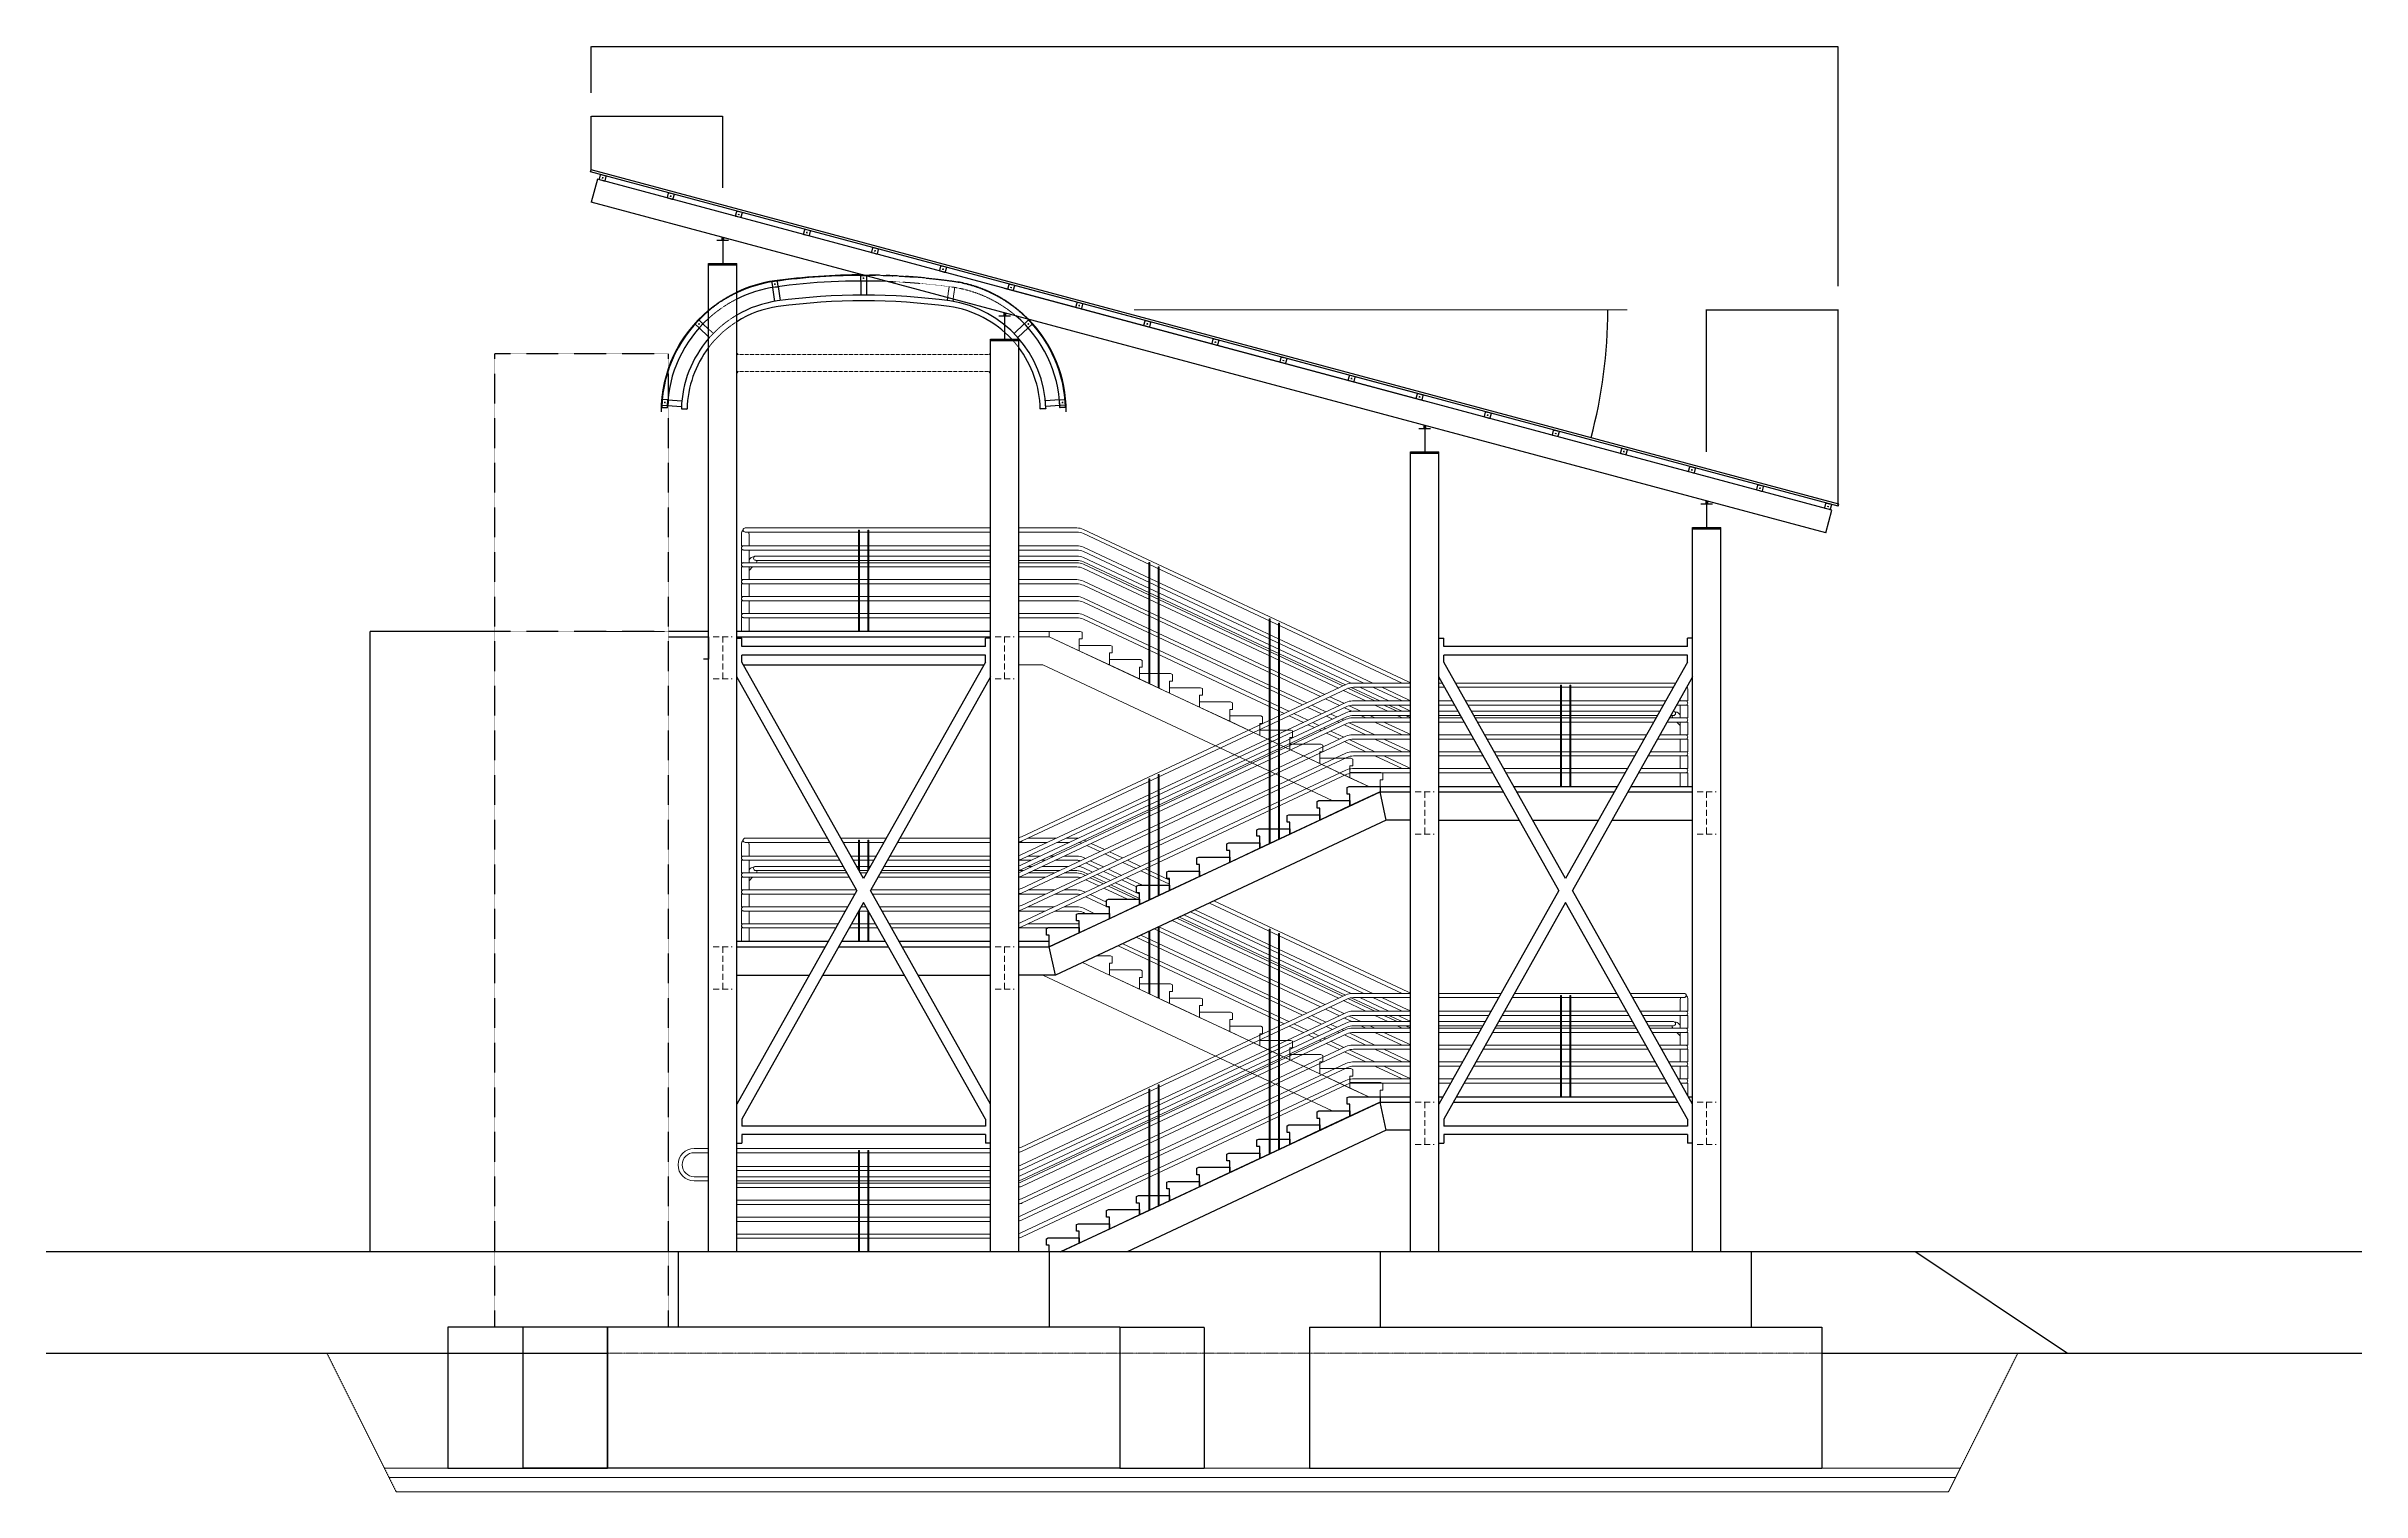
# Model space of a CAD drawing. Header units: millimetres. Extents: x -54986 to 52073, y -1196 to 63678.
# Drawn here: x 27435 to 52073, y 48306 to 63678 of the extents above; entities that cross this region are included whole.
import ezdxf

# ---------------------------------------------------------------- set-up
doc = ezdxf.new("R2010")
doc.units = ezdxf.units.MM
doc.linetypes.add('HIDDEN2', pattern=[4.7625, 3.175, -1.5875])
doc.layers.add('0_ANNOT_Dimensions', color=7, linetype='Continuous')
doc.styles.get("Standard").update_dxf_attribs({"font": 'arial.ttf'})
doc.dimstyles.new('ISO-25', dxfattribs={"dimtxt": 2.5, "dimasz": 2.5, "dimexe": 1.25, "dimexo": 0.625, "dimtad": 1, "dimtxsty": 'Standard', "dimcen": 2.5, "dimadec": 0, "dimazin": 0, "dimtfac": 1, "dimtmove": 0, "dimatfit": 3, "dimfxl": 1, "dimarcsym": 0})

# ---------------------------------------------------------------- blocks, each defined once
blk = doc.blocks.new('A$Cbbb50859')
at = {"linetype": 'HIDDEN2', "lineweight": 13, "ltscale": 0.1}
for p, q in [((-0.5, 0), (0.5, 0)), ((0, 0), (0, -2.25)), ((-0.5, -2.25), (0.5, -2.25))]:
    blk.add_line(p, q, dxfattribs=at)
blk = doc.blocks.new('A$C7F430C50')
for p, q in [((-0.07, 0), (0.07, 0)), ((0, 0.07), (0, -0.07))]:
    blk.add_line(p, q)
at = {"lineweight": 30}
blk.add_lwpolyline([(-0.24, -0.3), (0.24, -0.3, 0.414214), (0.3, -0.24), (0.3, 0.24, 0.414214), (0.24, 0.3), (-0.24, 0.3, 0.414214), (-0.3, 0.24), (-0.3, -0.24, 0.414214)], format="xyb", close=True, dxfattribs=at)
blk = doc.blocks.new('A$Cd778f1e8')
at = {"lineweight": 30, "ltscale": 1.25}
for p, q in [((-0.3125, 1.25), (0.3125, 1.25)), ((0, 1.25), (0, 0)), ((-0.3125, 0), (0.3125, 0))]:
    blk.add_line(p, q, dxfattribs=at)
blk = doc.blocks.new('*D158')
at = {"layer": '0_ANNOT_Dimensions', "color": 0, "lineweight": -2, "transparency": 16777216}
for p, q in [((32206, 57456), (30881, 57456)), ((30882, 50859), (30882, 57454)), ((30883, 50856), (30883, 50856))]:
    blk.add_line(p, q, dxfattribs=at)
at = {"layer": '0_ANNOT_Dimensions', "color": 0, "transparency": 16777216}
for points in [[(30882, 57454), (30882, 57454), (30882, 57456)], [(30882, 50859), (30882, 50859), (30882, 50856)]]:
    blk.add_solid(points, dxfattribs=at)
at = {"layer": 'Defpoints', "color": 0, "transparency": 16777216}
for p in [(30882, 57456), (32207, 57456), (30882, 50856)]:
    blk.add_point(p, dxfattribs=at)
at = {"layer": '0_ANNOT_Dimensions', "color": 0, "transparency": 16777216, "insert": (30880, 54156), "char_height": 2.5, "attachment_point": 5, "rotation": 90}
blk.add_mtext('6600', dxfattribs=at)
blk = doc.blocks.new('_Open')
at = {"color": 0, "linetype": 'ByBlock', "lineweight": -2}
for p, q in [((-1, 0.2), (0, 0)), ((-1, -0.2), (0, 0)), ((0, 0), (-1, 0))]:
    blk.add_line(p, q, dxfattribs=at)
blk = doc.blocks.new('*D174')
at = {"layer": '0_ANNOT_Dimensions', "color": 0, "lineweight": -2, "transparency": 16777216}
blk.add_arc((38787, 60877), 5264, 345.0272, 359.9728, dxfattribs=at)
at = {"layer": 'Defpoints', "color": 0, "transparency": 16777216}
for p in [(33232, 62366), (39012, 60877), (44255, 60877), (43971, 59963), (46507, 58808)]:
    blk.add_point(p, dxfattribs=at)
at = {"layer": '0_ANNOT_Dimensions', "color": 0, "lineweight": -2, "transparency": 16777216, "xscale": 2.5, "yscale": 2.5, "zscale": 2.5}
for p, rotation in [((44051, 60877), 89.98639401577846), ((43871, 59515), 255.0136059842135)]:
    blk.add_blockref('_Open', p, dxfattribs=dict(at, rotation=rotation))
at = {"layer": '0_ANNOT_Dimensions', "color": 0, "transparency": 16777216, "insert": (44004, 60190), "char_height": 2.5, "attachment_point": 5, "rotation": 82.5}
blk.add_mtext('15%%D', dxfattribs=at)
blk = doc.blocks.new('*D175')
at = {"layer": '0_ANNOT_Dimensions', "color": 0, "lineweight": -2, "transparency": 16777216}
for p, q in [((45102, 59367), (45102, 60878)), ((45105, 60877), (46500, 60877)), ((46502, 58789), (46502, 60878))]:
    blk.add_line(p, q, dxfattribs=at)
at = {"layer": '0_ANNOT_Dimensions', "color": 0, "transparency": 16777216}
for points in [[(45105, 60878), (45105, 60877), (45102, 60877)], [(46500, 60878), (46500, 60877), (46502, 60877)]]:
    blk.add_solid(points, dxfattribs=at)
at = {"layer": 'Defpoints', "color": 0, "transparency": 16777216}
for p in [(46502, 60877), (45102, 59367), (46502, 58788)]:
    blk.add_point(p, dxfattribs=at)
at = {"layer": '0_ANNOT_Dimensions', "color": 0, "transparency": 16777216, "insert": (45802, 60879), "char_height": 2.5, "attachment_point": 5}
blk.add_mtext('1530', dxfattribs=at)
blk = doc.blocks.new('*D176')
at = {"layer": '0_ANNOT_Dimensions', "color": 0, "lineweight": -2, "transparency": 16777216}
for p, q in [((33232, 62366), (33232, 62934)), ((34630, 62933), (33235, 62933)), ((34632, 62173), (34632, 62934))]:
    blk.add_line(p, q, dxfattribs=at)
at = {"layer": '0_ANNOT_Dimensions', "color": 0, "transparency": 16777216}
for points in [[(33235, 62933), (33235, 62932), (33232, 62933)], [(34630, 62933), (34630, 62932), (34632, 62933)]]:
    blk.add_solid(points, dxfattribs=at)
at = {"layer": 'Defpoints', "color": 0, "transparency": 16777216}
for p in [(33232, 62933), (33232, 62366), (34632, 62172)]:
    blk.add_point(p, dxfattribs=at)
at = {"layer": '0_ANNOT_Dimensions', "color": 0, "transparency": 16777216, "insert": (33932, 62935), "char_height": 2.5, "attachment_point": 5}
blk.add_mtext('1430', dxfattribs=at)
blk = doc.blocks.new('*D159')
at = {"layer": '0_ANNOT_Dimensions', "color": 0, "lineweight": -2, "transparency": 16777216}
for p, q in [((33232, 63184), (33232, 63676)), ((33235, 63675), (46500, 63675)), ((46502, 61128), (46502, 63676))]:
    blk.add_line(p, q, dxfattribs=at)
at = {"layer": '0_ANNOT_Dimensions', "color": 0, "transparency": 16777216}
for points in [[(33235, 63675), (33235, 63674), (33232, 63675)], [(46500, 63675), (46500, 63674), (46502, 63675)]]:
    blk.add_solid(points, dxfattribs=at)
at = {"layer": 'Defpoints', "color": 0, "transparency": 16777216}
for p in [(46502, 63675), (33232, 63183), (46502, 61127)]:
    blk.add_point(p, dxfattribs=at)
at = {"layer": '0_ANNOT_Dimensions', "color": 0, "transparency": 16777216, "insert": (39867, 63677), "char_height": 2.5, "attachment_point": 5}
blk.add_mtext('13430', dxfattribs=at)
blk = doc.blocks.new('A$C3f80b267')
at = {"lineweight": 13}
for p, q in [((0, 4.55), (0, 5.18)), ((0.4, 4.55), (0.4, 5.18)), ((0, 4.55), (0.11, 4.55)), ((0, 4.55), (0.11, 4.55)), ((0, 4.33), (0.11, 4.33)), ((0, 3.65), (0, 4.33)), ((0, 4.33), (0.11, 4.33)), ((0.4, 3.65), (0.4, 4.33)), ((0.4, 3.81), (0.47, 3.88)), ((0, 3.65), (0.11, 3.65)), ((0, 2.75), (0, 3.43)), ((0, 3.43), (0.11, 3.43)), ((0, 2.75), (0.11, 2.75)), ((0, 1.85), (0, 2.53)), ((0, 2.53), (0.11, 2.53)), ((0.4, 2.75), (0.4, 3.43)), ((0.4, 3.24), (0.58, 3.43)), ((0.4, 1.85), (0.4, 2.53)), ((0, 1.85), (0.11, 1.85)), ((0, 0.95), (0, 1.63)), ((0, 1.63), (0.11, 1.63)), ((0.4, 0.95), (0.4, 1.63)), ((0, 0.95), (0.11, 0.95)), ((0, 0.95), (0.11, 0.95)), ((0, 0.73), (0.11, 0.73)), ((0, 0), (0, 0.73)), ((0, 0.73), (0.11, 0.73)), ((0.4, 0), (0.4, 0.73))]:
    blk.add_line(p, q, dxfattribs=at)
for centre, radius, start, end in [((0.3, 5.18), 0.299, 135, 180), ((0.2, 5.39), 0.113, 90, 270), ((0.1, 5.18), 0.299, 0, 19.3009), ((0.11, 4.44), 0.113, 90, 270), ((0.68, 3.67), 0.299, 90, 135), ((0.76, 3.89), 0.113, 90, 270), ((0.54, 3.81), 0.299, 328.0813, 353.6676), ((0.11, 3.54), 0.113, 90, 270), ((0.11, 2.64), 0.113, 90, 270), ((0.11, 1.74), 0.113, 90, 270), ((0.11, 0.84), 0.113, 90, 270)]:
    blk.add_arc(centre, radius, start, end, dxfattribs=at)

msp = doc.modelspace()

# ---------------------------------------------------------------- hatches: boundary and pattern name
h = msp.add_hatch(color=256)
h.dxf.hatch_style = 1
h.paths.add_polyline_path([(34632.008, 61647.724), (34642.008, 61645.045), (34642.008, 61616.933), (34632.008, 61616.933)])
h.paths.add_polyline_path([(34622.008, 61650.404), (34632.008, 61647.724), (34632.008, 61616.933), (34622.008, 61616.933)])
h = msp.add_hatch(color=256)
h.dxf.hatch_style = 1
h.paths.add_polyline_path([(37632.008, 60843.877), (37642.008, 60841.197), (37642.008, 60813.085), (37632.008, 60813.085)])
h.paths.add_polyline_path([(37622.008, 60846.556), (37632.008, 60843.877), (37632.008, 60813.085), (37622.008, 60813.085)])
h = msp.add_hatch(color=256)
h.dxf.hatch_style = 1
h.paths.add_polyline_path([(34782.008, 60415.547), (34798.008, 60399.547), (34782.008, 60399.547)])
h = msp.add_hatch(color=256)
h.dxf.hatch_style = 1
h.paths.add_polyline_path([(37482.008, 60415.547), (37466.008, 60399.547), (37482.008, 60399.547)])
h = msp.add_hatch(color=256)
h.dxf.hatch_style = 1
h.paths.add_polyline_path([(34782.008, 60203.547), (34798.008, 60219.547), (34782.008, 60219.547)])
h = msp.add_hatch(color=256)
h.dxf.hatch_style = 1
h.paths.add_polyline_path([(37482.008, 60203.547), (37466.008, 60219.547), (37482.008, 60219.547)])
h = msp.add_hatch(color=256)
h.dxf.hatch_style = 1
h.paths.add_polyline_path([(42102.008, 59646.144), (42112.008, 59643.464), (42112.008, 59615.352), (42102.008, 59615.352)])
h.paths.add_polyline_path([(42092.008, 59648.823), (42102.008, 59646.144), (42102.008, 59615.352), (42092.008, 59615.352)])
h = msp.add_hatch(color=256)
h.dxf.hatch_style = 1
h.paths.add_polyline_path([(45102.008, 58842.296), (45112.008, 58839.617), (45112.008, 58811.504), (45102.008, 58811.504)])
h.paths.add_polyline_path([(45092.008, 58844.976), (45102.008, 58842.296), (45102.008, 58811.504), (45092.008, 58811.504)])

# ---------------------------------------------------------------- linework, layer by layer
at = {"lineweight": 30}
for p, q in [((33226.573, 62345.245), (33232.008, 62365.529)), ((46502.008, 58788.103), (33226.573, 62345.245)), ((46507.443, 58808.387), (33232.008, 62365.529)), ((33298.712, 62263.799), (33234.008, 62022.317)), ((46435.304, 58743.86), (33298.712, 62263.799)), ((46370.599, 58502.378), (33234.008, 62022.317)), ((34482.008, 50856.373), (34482.008, 61366.933)), ((34482.008, 61366.933), (34782.008, 61366.933)), ((34482.008, 61352.933), (34782.008, 61352.933)), ((34782.008, 50856.373), (34782.008, 61366.933)), ((35162.393, 61114.035), (35183.665, 60965.503)), ((35221.779, 61122.603), (35243.045, 60974.107)), ((36102.008, 61182.227), (36102.008, 61032.225)), ((36162.008, 61182.227), (36162.008, 61032.225)), ((37025.591, 61006.366), (37020.971, 60974.107)), ((37083.963, 60990.725), (37080.351, 60965.503)), ((34381.329, 60683.356), (34482.008, 60589.566)), ((34422.226, 60727.258), (34482.008, 60671.567)), ((37841.79, 60727.258), (37732, 60624.981)), ((37882.688, 60683.356), (37772.898, 60581.079)), ((37482.008, 50856.373), (37482.008, 60563.085)), ((37482.008, 60563.085), (37782.008, 60563.085)), ((37482.008, 60549.085), (37782.008, 60549.085)), ((37782.008, 50856.373), (37782.008, 60563.085)), ((34047.9, 59917.674), (34197.565, 59906.967)), ((38216.116, 59917.674), (38066.451, 59906.967)), ((33982.9, 59842.12), (33982.615, 59838.13)), ((33982.615, 59838.13), (34042.501, 59833.845)), ((33982.9, 59842.12), (34042.787, 59837.835)), ((34042.787, 59837.835), (34042.501, 59833.845)), ((34043.618, 59857.827), (34193.283, 59847.12)), ((34192.527, 59827.123), (34192.242, 59823.133)), ((34192.242, 59823.133), (34252.146, 59818.847)), ((34192.527, 59827.123), (34252.431, 59822.837)), ((34252.431, 59822.837), (34252.146, 59818.847)), ((38071.489, 59827.123), (38011.585, 59822.837)), ((38011.585, 59822.837), (38011.87, 59818.847)), ((38071.774, 59823.133), (38011.87, 59818.847)), ((38220.398, 59857.827), (38070.733, 59847.12)), ((38071.489, 59827.123), (38071.774, 59823.133)), ((38281.116, 59842.12), (38221.229, 59837.835)), ((38221.229, 59837.835), (38221.515, 59833.845)), ((38281.402, 59838.13), (38221.515, 59833.845)), ((38281.116, 59842.12), (38281.402, 59838.13)), ((41952.008, 50856.373), (41952.008, 59365.352)), ((41952.008, 59365.352), (42252.008, 59365.352)), ((41952.008, 59351.352), (42252.008, 59351.352)), ((42252.008, 50856.373), (42252.008, 59365.352)), ((46370.599, 58502.378), (46435.304, 58743.86)), ((46502.008, 58788.103), (46507.443, 58808.387)), ((44952.008, 50856.373), (44952.008, 58561.504)), ((44952.008, 58561.504), (45252.008, 58561.504)), ((44952.008, 58547.504), (45252.008, 58547.504)), ((45252.008, 50856.373), (45252.008, 58561.504)), ((34482.008, 57456.373), (34057.008, 57456.373)), ((37482.008, 57456.373), (34782.008, 57456.373)), ((34057.008, 57399.547), (34482.008, 57399.547)), ((34782.008, 57399.547), (37482.008, 57399.547)), ((34782.008, 57385.547), (34837.008, 57385.547)), ((34837.008, 57294.547), (34837.008, 57385.547)), ((37427.008, 57294.547), (34837.008, 57294.547)), ((37427.008, 57204.547), (34837.008, 57204.547)), ((34837.008, 57129.252), (34837.008, 57204.547)), ((37482.008, 57385.547), (37427.008, 57385.547)), ((37427.008, 57294.547), (37427.008, 57385.547)), ((37427.008, 57129.252), (37427.008, 57204.547)), ((42252.008, 57385.547), (42307.008, 57385.547)), ((42307.008, 57294.547), (42307.008, 57385.547)), ((44897.008, 57294.547), (42307.008, 57294.547)), ((44897.008, 57204.547), (42307.008, 57204.547)), ((42307.008, 57129.252), (42307.008, 57204.547)), ((44952.008, 57385.547), (44897.008, 57385.547)), ((44897.008, 57294.547), (44897.008, 57385.547)), ((44897.008, 57129.252), (44897.008, 57204.547)), ((36060.299, 54699.547), (34782.008, 56972.064)), ((36132.008, 54827.03), (34837.008, 57129.252)), ((34853.717, 57099.547), (37410.299, 57099.547)), ((37427.008, 57129.252), (36132.008, 54827.03)), ((37482.008, 56972.064), (36203.717, 54699.547)), ((43530.299, 54699.547), (42252.008, 56972.064)), ((43602.008, 54827.03), (42307.008, 57129.252)), ((44897.008, 57129.252), (43602.008, 54827.03)), ((44952.008, 56972.064), (43673.717, 54699.547)), ((41627.008, 55806.373), (41952.008, 55806.364)), ((41693.832, 55449.547), (41627.008, 55749.547)), ((42252.008, 55806.357), (42907.727, 55806.341)), ((42252.008, 55749.547), (42939.674, 55749.547)), ((43051.148, 55806.337), (44152.853, 55806.31)), ((43083.092, 55749.547), (44120.924, 55749.547)), ((44264.342, 55749.547), (44952.008, 55749.547)), ((44296.269, 55806.306), (44952.008, 55806.29)), ((42252.008, 55449.547), (43108.424, 55449.547)), ((43251.842, 55449.547), (43952.174, 55449.547)), ((44095.592, 55449.547), (44952.008, 55449.547)), ((36060.299, 54699.547), (34782.008, 52427.03)), ((37482.008, 52427.03), (36203.717, 54699.547)), ((43530.299, 54699.547), (42252.008, 52427.03)), ((44952.008, 52427.03), (43673.717, 54699.547)), ((36132.008, 54572.064), (34837.008, 52269.842)), ((37427.008, 52269.842), (36132.008, 54572.064)), ((43602.008, 54572.064), (42307.008, 52269.842)), ((44897.008, 52269.842), (43602.008, 54572.064)), ((35754.763, 54156.373), (34782.008, 54156.373)), ((34782.008, 54099.547), (35722.799, 54099.547)), ((35866.217, 54099.547), (36397.799, 54099.547)), ((36365.835, 54156.373), (35898.182, 54156.373)), ((37482.008, 54156.373), (36509.253, 54156.373)), ((36541.217, 54099.547), (37482.008, 54099.547)), ((38107.008, 54156.373), (37782.008, 54156.373)), ((38173.832, 53799.547), (38107.008, 54099.547)), ((34782.008, 53799.547), (35554.049, 53799.547)), ((35697.467, 53799.547), (36566.549, 53799.547)), ((36709.967, 53799.547), (37482.008, 53799.547)), ((41627.008, 52506.373), (41952.008, 52506.373)), ((42252.008, 52506.373), (42296.638, 52506.373)), ((42440.057, 52506.373), (44763.96, 52506.373)), ((44907.378, 52506.373), (44952.008, 52506.373)), ((34837.008, 52269.842), (34837.008, 52194.547)), ((37427.008, 52269.842), (37427.008, 52194.547)), ((41693.832, 52149.547), (41627.008, 52449.547)), ((42252.008, 52449.547), (42264.674, 52449.547)), ((42307.008, 52269.842), (42307.008, 52194.547)), ((42408.092, 52449.547), (44795.924, 52449.547)), ((44897.008, 52269.842), (44897.008, 52194.547)), ((44939.342, 52449.547), (44952.008, 52449.547)), ((34782.008, 52013.547), (34837.008, 52013.547)), ((37427.008, 52194.547), (34837.008, 52194.547)), ((37427.008, 52104.547), (34837.008, 52104.547)), ((34837.008, 52104.547), (34837.008, 52013.547)), ((37427.008, 52104.547), (37427.008, 52013.547)), ((37482.008, 52013.547), (37427.008, 52013.547)), ((42252.008, 52013.547), (42307.008, 52013.547)), ((44897.008, 52194.547), (42307.008, 52194.547)), ((44897.008, 52104.547), (42307.008, 52104.547)), ((42307.008, 52104.547), (42307.008, 52013.547)), ((44897.008, 52104.547), (44897.008, 52013.547)), ((44952.008, 52013.547), (44897.008, 52013.547)), ((52072.863, 50856.373), (27434.509, 50856.373)), ((38107.008, 50856.373), (34157.008, 50856.373)), ((34157.008, 50856.373), (34157.008, 50056.373)), ((38107.008, 50856.373), (38107.008, 50056.373)), ((45577.008, 50856.373), (41627.008, 50856.373)), ((45577.008, 50856.373), (41627.008, 50856.373)), ((41627.008, 50856.373), (41627.008, 50056.373)), ((45577.008, 50856.373), (45577.008, 50056.373)), ((47327.016, 50856.373), (48941.696, 49779.919)), ((33407, 50056.373), (33407, 48556.373)), ((38857.016, 50056.373), (33407, 50056.373)), ((38857.016, 50056.373), (38857.016, 48556.373)), ((40877, 50056.373), (46327.016, 50056.373)), ((40877, 50056.373), (40877, 48556.373)), ((46327.016, 50056.373), (46327.016, 48556.373)), ((27434.509, 49779.919), (33407, 49779.919)), ((46327.016, 49779.919), (52072.863, 49779.919)), ((38857.016, 48556.373), (33407, 48556.373)), ((40877, 48556.373), (46327.016, 48556.373))]:
    msp.add_line(p, q, dxfattribs=at)
for p, q in [((34622.008, 61650.404), (34622.008, 61616.933)), ((34642.008, 61645.045), (34642.008, 61616.933)), ((42117.537, 59962.918), (37647.537, 61160.651)), ((42102.008, 59904.963), (37632.008, 61102.696)), ((37622.008, 60846.556), (37622.008, 60813.085)), ((37642.008, 60841.197), (37642.008, 60813.085)), ((34782.008, 60415.547), (34798.008, 60399.547)), ((37482.008, 60415.547), (37466.008, 60399.547)), ((34782.008, 60203.547), (34798.008, 60219.547)), ((37482.008, 60203.547), (37466.008, 60219.547)), ((42092.008, 59648.823), (42092.008, 59615.352)), ((42112.008, 59643.464), (42112.008, 59615.352)), ((45092.008, 58844.976), (45092.008, 58811.504)), ((45112.008, 58839.617), (45112.008, 58811.504)), ((44952.008, 55806.29), (44952.008, 58106.29))]:
    msp.add_line(p, q)
at = {"linetype": 'HIDDEN2', "lineweight": 13, "ltscale": 0.1}
for p, q in [((37025.591, 61006.366), (37042.238, 61122.603)), ((37083.963, 60990.725), (37101.623, 61114.035)), ((34482.008, 60589.566), (34491.118, 60581.079))]:
    msp.add_line(p, q, dxfattribs=at)
at = {"lineweight": 13}
for p, q in [((39011.691, 60877.142), (44255.266, 60877.142)), ((34872.008, 58556.369), (37482.008, 58556.369)), ((34872.008, 58511.369), (37482.008, 58511.369)), ((34854.508, 58366.369), (37482.008, 58366.369)), ((34854.508, 58321.369), (37482.008, 58321.369)), ((34854.508, 58186.369), (37482.008, 58186.369)), ((34984.508, 58256.369), (37482.008, 58256.369)), ((34984.508, 58211.369), (37482.008, 58211.369)), ((34854.508, 58141.369), (37482.008, 58141.369)), ((34854.508, 58006.369), (37482.008, 58006.369)), ((34854.508, 57961.369), (37482.008, 57961.369)), ((34854.508, 57826.369), (37482.008, 57826.369)), ((34854.508, 57781.369), (37482.008, 57781.369)), ((34012.199, 57456.373), (33107, 57456.373)), ((34854.508, 57646.369), (37482.008, 57646.369)), ((34854.508, 57601.369), (37482.008, 57601.369)), ((38107.008, 57456.373), (37782.008, 57456.373)), ((41263.553, 56890.699), (37810.287, 55271.98)), ((41263.553, 56700.699), (37810.287, 55081.98)), ((41273.577, 56845.699), (37820.31, 55226.98)), ((41333.585, 56906.298), (41952.008, 56906.298)), ((41333.585, 56716.298), (41952.008, 56716.298)), ((41343.608, 56861.298), (41952.008, 56861.298)), ((41343.608, 56671.298), (41952.008, 56671.298)), ((42289.006, 56906.29), (42252.008, 56906.29)), ((42314.319, 56861.29), (42252.008, 56861.29)), ((42395.881, 56716.29), (42252.008, 56716.29)), ((42421.194, 56671.29), (42252.008, 56671.29)), ((44771.592, 56906.29), (42432.425, 56906.29)), ((44746.279, 56861.29), (42457.737, 56861.29)), ((44664.717, 56716.29), (42539.3, 56716.29)), ((44639.404, 56671.29), (42564.612, 56671.29)), ((44879.508, 56671.29), (44782.823, 56671.29)), ((44879.508, 56716.29), (44808.135, 56716.29)), ((44822.008, 56716.29), (44822.008, 56740.953)), ((44822.008, 56536.29), (44822.008, 56671.29)), ((44902.008, 56716.29), (44879.508, 56716.29)), ((44902.008, 56716.29), (44879.508, 56716.29)), ((44902.008, 56671.29), (44879.508, 56671.29)), ((44902.008, 56671.29), (44879.508, 56671.29)), ((44902.008, 56716.29), (44902.008, 56841.541)), ((44902.008, 56536.29), (44902.008, 56671.29)), ((41263.553, 56590.699), (37810.287, 54971.98)), ((41263.553, 56520.699), (37810.287, 54901.98)), ((41273.577, 56655.699), (37820.31, 55036.98)), ((41273.577, 56545.699), (37820.31, 54926.98)), ((41273.577, 56475.699), (37820.31, 54856.98)), ((41333.585, 56606.298), (41952.008, 56606.298)), ((41333.585, 56536.298), (41952.008, 56536.298)), ((41343.608, 56561.298), (41952.008, 56561.298)), ((41343.608, 56491.298), (41952.008, 56491.298)), ((42457.756, 56606.29), (42252.008, 56606.29)), ((42483.069, 56561.29), (42252.008, 56561.29)), ((42497.131, 56536.29), (42252.008, 56536.29)), ((42522.444, 56491.29), (42252.008, 56491.29)), ((44602.842, 56606.29), (42601.175, 56606.29)), ((44577.529, 56561.29), (42626.487, 56561.29)), ((44563.467, 56536.29), (42640.55, 56536.29)), ((44538.154, 56491.29), (42665.862, 56491.29)), ((44879.508, 56491.29), (44681.573, 56491.29)), ((44879.508, 56536.29), (44706.885, 56536.29)), ((44749.508, 56561.29), (44720.948, 56561.29)), ((44749.508, 56606.29), (44746.26, 56606.29)), ((44822.008, 56454.721), (44785.44, 56491.29)), ((44822.008, 56567.858), (44807.667, 56582.2)), ((44822.008, 56356.29), (44822.008, 56491.29)), ((44902.008, 56536.29), (44879.508, 56536.29)), ((44902.008, 56491.29), (44879.508, 56491.29)), ((44902.008, 56356.29), (44902.008, 56491.29)), ((41263.553, 56340.699), (37810.287, 54721.98)), ((41273.577, 56295.699), (37820.31, 54676.98)), ((41333.585, 56356.298), (41952.008, 56356.298)), ((41333.585, 56176.298), (41952.008, 56176.298)), ((41343.608, 56311.298), (41952.008, 56311.298)), ((42598.381, 56356.29), (42252.008, 56356.29)), ((42623.694, 56311.29), (42252.008, 56311.29)), ((42699.631, 56176.29), (42252.008, 56176.29)), ((44462.217, 56356.29), (42741.8, 56356.29)), ((44436.904, 56311.29), (42767.112, 56311.29)), ((44360.967, 56176.29), (42843.05, 56176.29)), ((44879.508, 56176.29), (44504.385, 56176.29)), ((44879.508, 56311.29), (44580.323, 56311.29)), ((44879.508, 56356.29), (44605.635, 56356.29)), ((44822.008, 56176.29), (44822.008, 56311.29)), ((44902.008, 56356.29), (44879.508, 56356.29)), ((44902.008, 56311.29), (44879.508, 56311.29)), ((44902.008, 56176.29), (44879.508, 56176.29)), ((44902.008, 56176.29), (44902.008, 56311.29)), ((41263.553, 56160.699), (37810.287, 54541.98)), ((41263.553, 55980.699), (37810.287, 54361.98)), ((41273.577, 56115.699), (37820.31, 54496.98)), ((41273.577, 55935.699), (37820.31, 54316.98)), ((41333.585, 55996.298), (41952.008, 55996.298)), ((41343.608, 56131.298), (41952.008, 56131.298)), ((41343.608, 55951.298), (41952.008, 55951.298)), ((42724.944, 56131.29), (42252.008, 56131.29)), ((42800.881, 55996.29), (42252.008, 55996.29)), ((42826.194, 55951.29), (42252.008, 55951.29)), ((44335.654, 56131.29), (42868.362, 56131.29)), ((44259.717, 55996.29), (42944.3, 55996.29)), ((44234.404, 55951.29), (42969.612, 55951.29)), ((44879.508, 55951.29), (44377.823, 55951.29)), ((44879.508, 55996.29), (44403.135, 55996.29)), ((44879.508, 56131.29), (44479.073, 56131.29)), ((44822.008, 55996.29), (44822.008, 56131.29)), ((44822.008, 55806.29), (44822.008, 55951.29)), ((44902.008, 56131.29), (44879.508, 56131.29)), ((44902.008, 55996.29), (44879.508, 55996.29)), ((44902.008, 55996.29), (44879.508, 55996.29)), ((44902.008, 55951.29), (44879.508, 55951.29)), ((44902.008, 55951.29), (44879.508, 55951.29)), ((44902.008, 55996.29), (44902.008, 56131.29)), ((44902.008, 55806.29), (44902.008, 55951.29)), ((34872.008, 55256.381), (35747.08, 55256.381)), ((34872.008, 55211.381), (35772.392, 55211.381)), ((35890.498, 55256.381), (36373.518, 55256.381)), ((35915.811, 55211.381), (36348.205, 55211.381)), ((36491.624, 55211.381), (37482.008, 55211.381)), ((36516.936, 55256.381), (37482.008, 55256.381)), ((34854.508, 55066.381), (35853.955, 55066.381)), ((34854.508, 55021.381), (35879.267, 55021.381)), ((34984.508, 54956.381), (35915.83, 54956.381)), ((35997.373, 55066.381), (36266.643, 55066.381)), ((36022.686, 55021.381), (36241.33, 55021.381)), ((36059.248, 54956.381), (36204.768, 54956.381)), ((36348.186, 54956.381), (37482.008, 54956.381)), ((36384.749, 55021.381), (37482.008, 55021.381)), ((36410.061, 55066.381), (37482.008, 55066.381)), ((34854.508, 54886.381), (35955.205, 54886.381)), ((34854.508, 54841.381), (35980.517, 54841.381)), ((34854.508, 54706.381), (36056.455, 54706.381)), ((34984.508, 54911.381), (35941.142, 54911.381)), ((36084.561, 54911.381), (36179.455, 54911.381)), ((36098.623, 54886.381), (36165.393, 54886.381)), ((36123.936, 54841.381), (36140.08, 54841.381)), ((36207.561, 54706.381), (37482.008, 54706.381)), ((36283.499, 54841.381), (37482.008, 54841.381)), ((36308.811, 54886.381), (37482.008, 54886.381)), ((36322.874, 54911.381), (37482.008, 54911.381)), ((34854.508, 54661.381), (36038.83, 54661.381)), ((34854.508, 54526.381), (35962.893, 54526.381)), ((34854.508, 54481.381), (35937.58, 54481.381)), ((36080.999, 54481.381), (36183.017, 54481.381)), ((36106.311, 54526.381), (36157.705, 54526.381)), ((36225.186, 54661.381), (37482.008, 54661.381)), ((36301.123, 54526.381), (37482.008, 54526.381)), ((36326.436, 54481.381), (37482.008, 54481.381)), ((34854.508, 54346.381), (35861.643, 54346.381)), ((34854.508, 54301.381), (35836.33, 54301.381)), ((35979.749, 54301.381), (36284.267, 54301.381)), ((36005.061, 54346.381), (36258.955, 54346.381)), ((36402.373, 54346.381), (37482.008, 54346.381)), ((36427.686, 54301.381), (37482.008, 54301.381)), ((41263.553, 53590.691), (37810.287, 51971.972)), ((41273.577, 53545.691), (37820.31, 51926.972)), ((41333.585, 53606.29), (41952.008, 53606.29)), ((41343.608, 53561.29), (41952.008, 53561.29)), ((42915.342, 53606.29), (42252.008, 53606.29)), ((42890.029, 53561.29), (42252.008, 53561.29)), ((44170.569, 53561.29), (43033.448, 53561.29)), ((44145.256, 53606.29), (43058.76, 53606.29)), ((44862.008, 53606.29), (44288.675, 53606.29)), ((44862.008, 53561.29), (44313.987, 53561.29)), ((44822.008, 53416.29), (44822.008, 53541.541)), ((44902.008, 53416.29), (44902.008, 53541.541)), ((41263.553, 53400.691), (37810.287, 51781.972)), ((41263.553, 53290.691), (37810.287, 51671.972)), ((41263.553, 53220.691), (37810.287, 51601.972)), ((41273.577, 53355.691), (37820.31, 51736.972)), ((41273.577, 53245.691), (37820.31, 51626.972)), ((41333.585, 53416.29), (41952.008, 53416.29)), ((41333.585, 53306.29), (41952.008, 53306.29)), ((41333.585, 53236.29), (41952.008, 53236.29)), ((41343.608, 53371.29), (41952.008, 53371.29)), ((41343.608, 53261.29), (41952.008, 53261.29)), ((42808.467, 53416.29), (42252.008, 53416.29)), ((42783.154, 53371.29), (42252.008, 53371.29)), ((42746.592, 53306.29), (42252.008, 53306.29)), ((42721.279, 53261.29), (42252.008, 53261.29)), ((42707.217, 53236.29), (42252.008, 53236.29)), ((44353.381, 53236.29), (42850.635, 53236.29)), ((44339.319, 53261.29), (42864.698, 53261.29)), ((44314.006, 53306.29), (42890.01, 53306.29)), ((44277.444, 53371.29), (42926.573, 53371.29)), ((44252.131, 53416.29), (42951.885, 53416.29)), ((44879.508, 53416.29), (44395.55, 53416.29)), ((44879.508, 53371.29), (44420.862, 53371.29)), ((44749.508, 53306.29), (44457.425, 53306.29)), ((44749.508, 53261.29), (44482.737, 53261.29)), ((44879.508, 53236.29), (44496.8, 53236.29)), ((44822.008, 53267.858), (44807.667, 53282.2)), ((44822.008, 53236.29), (44822.008, 53371.29)), ((44902.008, 53416.29), (44879.508, 53416.29)), ((44902.008, 53416.29), (44879.508, 53416.29)), ((44902.008, 53371.29), (44879.508, 53371.29)), ((44902.008, 53371.29), (44879.508, 53371.29)), ((44902.008, 53236.29), (44879.508, 53236.29)), ((44902.008, 53236.29), (44902.008, 53371.29)), ((41263.553, 53040.691), (37810.287, 51421.972)), ((41273.577, 53175.691), (37820.31, 51556.972)), ((41273.577, 52995.691), (37820.31, 51376.972)), ((41333.585, 53056.29), (41952.008, 53056.29)), ((41343.608, 53191.29), (41952.008, 53191.29)), ((41343.608, 53011.29), (41952.008, 53011.29)), ((42681.904, 53191.29), (42252.008, 53191.29)), ((42605.967, 53056.29), (42252.008, 53056.29)), ((42580.654, 53011.29), (42252.008, 53011.29)), ((44479.944, 53011.29), (42724.073, 53011.29)), ((44454.631, 53056.29), (42749.385, 53056.29)), ((44378.694, 53191.29), (42825.323, 53191.29)), ((44879.508, 53191.29), (44522.112, 53191.29)), ((44879.508, 53056.29), (44598.05, 53056.29)), ((44879.508, 53011.29), (44623.362, 53011.29)), ((44822.008, 53154.721), (44785.44, 53191.29)), ((44822.008, 53056.29), (44822.008, 53191.29)), ((44822.008, 52876.29), (44822.008, 53011.29)), ((44902.008, 53191.29), (44879.508, 53191.29)), ((44902.008, 53056.29), (44879.508, 53056.29)), ((44902.008, 53011.29), (44879.508, 53011.29)), ((44902.008, 53056.29), (44902.008, 53191.29)), ((44902.008, 52876.29), (44902.008, 53011.29)), ((41263.553, 52860.691), (37810.287, 51241.972)), ((41273.577, 52815.691), (37820.31, 51196.972)), ((41333.585, 52876.29), (41952.008, 52876.29)), ((41343.608, 52831.29), (41952.008, 52831.29)), ((42504.717, 52876.29), (42252.008, 52876.29)), ((42479.404, 52831.29), (42252.008, 52831.29)), ((44581.194, 52831.29), (42622.823, 52831.29)), ((44555.881, 52876.29), (42648.135, 52876.29)), ((44879.508, 52876.29), (44699.3, 52876.29)), ((44879.508, 52831.29), (44724.612, 52831.29)), ((44822.008, 52696.29), (44822.008, 52831.29)), ((44902.008, 52876.29), (44879.508, 52876.29)), ((44902.008, 52831.29), (44879.508, 52831.29)), ((44902.008, 52696.29), (44902.008, 52831.29)), ((41263.553, 52680.691), (37810.287, 51061.972)), ((41273.577, 52635.691), (37820.31, 51016.972)), ((41333.585, 52696.29), (41952.008, 52696.29)), ((41343.608, 52651.29), (41952.008, 52651.29)), ((42403.467, 52696.29), (42252.008, 52696.29)), ((42378.154, 52651.29), (42252.008, 52651.29)), ((44682.444, 52651.29), (42521.573, 52651.29)), ((44657.131, 52696.29), (42546.885, 52696.29)), ((44879.508, 52696.29), (44800.55, 52696.29)), ((44879.508, 52651.29), (44825.862, 52651.29)), ((44902.008, 52696.29), (44879.508, 52696.29)), ((44902.008, 52696.29), (44879.508, 52696.29)), ((44902.008, 52651.29), (44879.508, 52651.29)), ((44902.008, 52651.29), (44879.508, 52651.29)), ((44902.008, 52515.919), (44902.008, 52651.29)), ((34482.008, 51956.373), (34329.508, 51956.373)), ((34482.008, 51911.373), (34329.508, 51911.373)), ((37482.008, 51956.373), (34782.008, 51956.373)), ((37482.008, 51911.373), (34782.008, 51911.373)), ((37482.008, 51766.373), (34782.008, 51766.373)), ((34482.008, 51656.373), (34329.508, 51656.373)), ((34482.008, 51611.373), (34329.508, 51611.373)), ((37482.008, 51721.373), (34782.008, 51721.373)), ((37482.008, 51656.373), (34782.008, 51656.373)), ((37482.008, 51611.373), (34782.008, 51611.373)), ((37482.008, 51586.373), (34782.008, 51586.373)), ((37482.008, 51541.373), (34782.008, 51541.373)), ((37482.008, 51406.373), (34782.008, 51406.373)), ((37482.008, 51361.373), (34782.008, 51361.373)), ((37482.008, 51226.373), (34782.008, 51226.373)), ((37482.008, 51181.373), (34782.008, 51181.373)), ((37482.008, 51046.373), (34782.008, 51046.373)), ((37482.008, 51001.373), (34782.008, 51001.373)), ((47802.016, 48556.373), (31032, 48556.373)), ((31082, 48456.373), (47752.016, 48456.373)), ((31157, 48306.373), (47677.016, 48306.373))]:
    msp.add_line(p, q, dxfattribs=at)
at = {"linetype": 'HIDDEN2', "lineweight": 13, "ltscale": 0.05}
msp.add_line((34482.008, 60671.567), (34532.016, 60624.981), dxfattribs=at)
at = {"color": 6, "linetype": 'HIDDEN2', "lineweight": 30, "ltscale": 0.75}
for p, q in [((32207.008, 50056.373), (32207.008, 60406.373)), ((34057.008, 60406.373), (32207.008, 60406.373)), ((34057.008, 50056.373), (34057.008, 60406.373)), ((34057.008, 57456.373), (32207.008, 57456.373)), ((34057.008, 50856.373), (32207.008, 50856.373))]:
    msp.add_line(p, q, dxfattribs=at)
at = {"linetype": 'HIDDEN2', "lineweight": 13, "ltscale": 0.7}
for p, q in [((37482.008, 60399.547), (34782.008, 60399.547)), ((37482.008, 60219.547), (34782.008, 60219.547))]:
    msp.add_line(p, q, dxfattribs=at)
at = {"lineweight": 5}
for p, q in [((37782.008, 58556.369), (38400.309, 58556.369)), ((37782.008, 58511.369), (38400.309, 58511.369)), ((41923.529, 56921.881), (38470.348, 58540.766)), ((41860.78, 56906.298), (38470.348, 58495.766)), ((37782.008, 58366.369), (38400.309, 58366.369)), ((37782.008, 58321.369), (38400.309, 58321.369)), ((37782.008, 58256.369), (38400.309, 58256.369)), ((37782.008, 58211.369), (38400.309, 58211.369)), ((37782.008, 58186.369), (38400.309, 58186.369)), ((41551.486, 56906.298), (38470.348, 58350.766)), ((41455.498, 56906.298), (38470.348, 58305.766)), ((41318.352, 56905.594), (38470.348, 58240.766)), ((41258.844, 56888.492), (38470.348, 58195.766)), ((41232.179, 56875.992), (38470.348, 58170.766)), ((37782.008, 58141.369), (38400.309, 58141.369)), ((37782.008, 58006.369), (38400.309, 58006.369)), ((37782.008, 57961.369), (38400.309, 57961.369)), ((41184.182, 56853.494), (38470.348, 58125.766)), ((41040.192, 56785.998), (38470.348, 57990.766)), ((40992.195, 56763.5), (38470.348, 57945.766)), ((37782.008, 57826.369), (38400.309, 57826.369)), ((37782.008, 57781.369), (38400.309, 57781.369)), ((40848.204, 56696.004), (38470.348, 57810.766)), ((40800.207, 56673.505), (38470.348, 57765.766)), ((37782.008, 57646.369), (38400.309, 57646.369)), ((37782.008, 57601.369), (38400.309, 57601.369)), ((40656.216, 56606.01), (38470.348, 57630.766)), ((40608.219, 56583.511), (38470.348, 57585.766)), ((41050.858, 56600.998), (40901.212, 56671.153)), ((41194.848, 56668.493), (41045.203, 56738.649)), ((41242.845, 56690.992), (41093.2, 56761.147)), ((41476.829, 56716.298), (41237.191, 56828.643)), ((41572.817, 56716.298), (41285.817, 56850.846)), ((41626.143, 56716.298), (41320.36, 56859.652)), ((41722.131, 56716.298), (41412.837, 56861.298)), ((41860.78, 56716.298), (41551.486, 56861.298)), ((41711.466, 56606.298), (41572.817, 56671.298)), ((41923.529, 56731.881), (41647.474, 56861.298)), ((41807.453, 56606.298), (41668.805, 56671.298)), ((41860.78, 56606.298), (41722.131, 56671.298)), ((41923.529, 56621.881), (41818.119, 56671.298)), ((40810.873, 56488.505), (40661.228, 56558.66)), ((40858.87, 56511.004), (40709.225, 56581.159)), ((41002.861, 56578.499), (40853.215, 56648.654)), ((40928.199, 56433.501), (40863.881, 56463.654)), ((40976.196, 56456), (40911.878, 56486.153)), ((41050.858, 56420.998), (41029.204, 56431.149)), ((41120.186, 56523.496), (41055.869, 56553.648)), ((41168.183, 56545.994), (41103.866, 56576.147)), ((41194.848, 56488.493), (41173.195, 56498.645)), ((41242.845, 56510.992), (41221.192, 56521.143)), ((41327.736, 56606.194), (41247.857, 56643.643)), ((41476.829, 56356.298), (41247.857, 56463.643)), ((41423.503, 56606.298), (41298.352, 56664.97)), ((41572.817, 56356.298), (41298.352, 56484.97)), ((41476.829, 56536.298), (41423.503, 56561.298)), ((41572.817, 56536.298), (41519.49, 56561.298)), ((41860.78, 56356.298), (41572.817, 56491.298)), ((41923.529, 56371.881), (41668.805, 56491.298)), ((41860.78, 56536.298), (41807.453, 56561.298)), ((41923.529, 56551.881), (41903.441, 56561.298)), ((41002.861, 56398.499), (40981.207, 56408.651)), ((41194.848, 56308.493), (41055.869, 56373.648)), ((41242.845, 56330.992), (41103.866, 56396.147)), ((41476.829, 56176.298), (41247.857, 56283.643)), ((41572.817, 56176.298), (41298.352, 56304.97)), ((41860.78, 56176.298), (41572.817, 56311.298)), ((41923.529, 56191.881), (41668.805, 56311.298)), ((41860.78, 55996.298), (41572.817, 56131.298)), ((41923.529, 56011.881), (41668.805, 56131.298)), ((37782.008, 55211.381), (38086.341, 55211.381)), ((37883.032, 55256.381), (38182.341, 55256.381)), ((38192.365, 55211.381), (38321.008, 55211.381)), ((38288.365, 55256.381), (38400.309, 55256.381)), ((38501.7, 55226.08), (38480.046, 55236.231)), ((38693.688, 55136.074), (38554.708, 55201.229)), ((37782.008, 55021.381), (37915.675, 55021.381)), ((37883.032, 55066.381), (38011.675, 55066.381)), ((37883.032, 54956.381), (37926.341, 54956.381)), ((38021.698, 55021.381), (38065.008, 55021.381)), ((38032.365, 54956.381), (38310.341, 54956.381)), ((38117.698, 55066.381), (38161.008, 55066.381)), ((38171.032, 55021.381), (38400.309, 55021.381)), ((38267.032, 55066.381), (38400.309, 55066.381)), ((38491.034, 55041.08), (38470.348, 55050.778)), ((38635.025, 54928.576), (38496.045, 54993.731)), ((38645.691, 55113.576), (38506.711, 55178.731)), ((38683.022, 54951.075), (38544.042, 55016.23)), ((38837.678, 55023.57), (38698.699, 55088.725)), ((38885.675, 55046.069), (38746.696, 55111.223)), ((39029.666, 54933.564), (38890.687, 54998.719)), ((39077.663, 54956.063), (38938.684, 55021.218)), ((37782.008, 54911.381), (37830.341, 54911.381)), ((37782.008, 54841.381), (38065.008, 54841.381)), ((37883.032, 54886.381), (38161.008, 54886.381)), ((37883.032, 54706.381), (38161.008, 54706.381)), ((37936.365, 54911.381), (38214.341, 54911.381)), ((38171.032, 54841.381), (38400.309, 54841.381)), ((38267.032, 54886.381), (38400.309, 54886.381)), ((38267.032, 54706.381), (38400.309, 54706.381)), ((38320.365, 54911.381), (38400.309, 54911.381)), ((38565.696, 54896.078), (38470.348, 54940.778)), ((38517.699, 54873.58), (38470.348, 54895.778)), ((38491.034, 54861.08), (38470.348, 54870.778)), ((38635.025, 54748.576), (38496.045, 54813.731)), ((38683.022, 54771.075), (38544.042, 54836.23)), ((38709.687, 54783.574), (38570.707, 54848.729)), ((38757.684, 54806.072), (38618.704, 54871.227)), ((38827.012, 54838.57), (38688.033, 54903.725)), ((38938.371, 54606.364), (38688.033, 54723.725)), ((38875.009, 54861.069), (38736.03, 54926.224)), ((39034.359, 54606.364), (38736.03, 54746.224)), ((39066.964, 54616.079), (38762.695, 54758.723)), ((39066.957, 54661.082), (38810.692, 54781.222)), ((39036.955, 54740.147), (38880.021, 54813.719)), ((39098.368, 54756.356), (38928.018, 54836.218)), ((39386.946, 54766.068), (39082.675, 54908.713)), ((39386.94, 54811.071), (39130.671, 54931.212)), ((37782.008, 54661.381), (38065.008, 54661.381)), ((37782.008, 54481.381), (38065.008, 54481.381)), ((37883.032, 54526.381), (38161.008, 54526.381)), ((38171.032, 54661.381), (38400.309, 54661.381)), ((38171.032, 54481.381), (38400.309, 54481.381)), ((38267.032, 54526.381), (38400.309, 54526.381)), ((38491.034, 54681.08), (38470.348, 54690.778)), ((38586.398, 54456.373), (38470.348, 54510.778)), ((38490.411, 54456.373), (38470.348, 54465.778)), ((38716.973, 54530.158), (38496.045, 54633.731)), ((38716.973, 54575.158), (38544.042, 54656.23)), ((38746.974, 54516.093), (38725.065, 54526.364)), ((41455.542, 53606.29), (39608.664, 54472.125)), ((41551.529, 53606.29), (39656.661, 54494.623)), ((41860.823, 53606.29), (39811.317, 54567.118)), ((41923.529, 53621.893), (39859.314, 54589.617)), ((37782.008, 54301.381), (38086.341, 54301.381)), ((37883.032, 54346.381), (38400.309, 54346.381)), ((40848.225, 53396.006), (39080.697, 54224.64)), ((40992.216, 53463.501), (39224.688, 54292.136)), ((41040.213, 53486), (39272.685, 54314.635)), ((41184.204, 53553.496), (39416.676, 54382.13)), ((41232.201, 53575.994), (39464.673, 54404.629)), ((41258.866, 53588.493), (39491.338, 54417.128)), ((41318.389, 53605.589), (39539.335, 54439.627)), ((40608.241, 53283.513), (38840.713, 54112.148)), ((40656.238, 53306.011), (38888.71, 54134.646)), ((40800.229, 53373.507), (39032.7, 54202.142)), ((41476.872, 53416.29), (41237.212, 53528.645)), ((41572.86, 53416.29), (41285.841, 53550.847)), ((41626.187, 53416.29), (41320.394, 53559.649)), ((41722.174, 53416.29), (41412.881, 53561.29)), ((41860.823, 53416.29), (41551.529, 53561.29)), ((41923.529, 53431.893), (41647.517, 53561.29)), ((40810.895, 53188.507), (40661.249, 53258.662)), ((40858.891, 53211.005), (40709.246, 53281.161)), ((41002.882, 53278.501), (40853.237, 53348.656)), ((41050.879, 53301), (40901.234, 53371.155)), ((41194.87, 53368.495), (41045.225, 53438.651)), ((41120.208, 53223.498), (41055.891, 53253.65)), ((41242.867, 53390.994), (41093.222, 53461.149)), ((41168.205, 53245.996), (41103.888, 53276.149)), ((41242.867, 53210.994), (41221.213, 53221.145)), ((41327.776, 53306.188), (41247.878, 53343.644)), ((41423.546, 53306.29), (41298.378, 53364.97)), ((41476.872, 53236.29), (41423.546, 53261.29)), ((41572.86, 53236.29), (41519.534, 53261.29)), ((41711.509, 53306.29), (41572.86, 53371.29)), ((41807.497, 53306.29), (41668.848, 53371.29)), ((41860.823, 53306.29), (41722.174, 53371.29)), ((41860.823, 53236.29), (41807.497, 53261.29)), ((41923.529, 53321.893), (41818.162, 53371.29)), ((41923.529, 53251.893), (41903.485, 53261.29)), ((40928.22, 53133.503), (40863.903, 53163.656)), ((40976.217, 53156.002), (40911.9, 53186.155)), ((41002.882, 53098.501), (40981.229, 53108.652)), ((41050.879, 53121), (41029.226, 53131.151)), ((41194.87, 53008.495), (41055.891, 53073.65)), ((41242.867, 53030.994), (41103.888, 53096.149)), ((41194.87, 53188.495), (41173.217, 53198.647)), ((41476.872, 53056.29), (41247.878, 53163.644)), ((41476.872, 52876.29), (41247.878, 52983.644)), ((41572.86, 53056.29), (41298.378, 53184.97)), ((41572.86, 52876.29), (41298.378, 53004.97)), ((41860.823, 53056.29), (41572.86, 53191.29)), ((41860.823, 52876.29), (41572.86, 53011.29)), ((41923.529, 53071.893), (41668.848, 53191.29)), ((41923.529, 52891.893), (41668.848, 53011.29)), ((41860.823, 52696.29), (41572.86, 52831.29)), ((41923.529, 52711.893), (41668.848, 52831.29))]:
    msp.add_line(p, q, dxfattribs=at)
at = {"linetype": 'HIDDEN2', "lineweight": 30, "ltscale": 0.5}
for p, q in [((32507, 50056.373), (32507, 48556.373)), ((33407, 50056.373), (32507, 50056.373)), ((38857.016, 50056.373), (39757.016, 50056.373)), ((39757.016, 50056.373), (39757.016, 48556.373)), ((33407, 48556.373), (32507, 48556.373)), ((38857.016, 48556.373), (39757.016, 48556.373))]:
    msp.add_line(p, q, dxfattribs=at)
at = {"linetype": 'HIDDEN2', "lineweight": 13}
for p, q in [((30420.227, 49779.919), (31157, 48306.373)), ((33407, 49779.919), (46327.016, 49779.919)), ((48413.789, 49779.919), (47677.016, 48306.373))]:
    msp.add_line(p, q, dxfattribs=at)
at = {"lineweight": 13}
for points in [[(36077.008, 57456.369), (36077.008, 58533.869), (36087.008, 58533.869), (36087.008, 57456.408)], [(36177.008, 57456.369), (36177.008, 58533.869), (36187.008, 58533.869), (36187.008, 57456.369)], [(38107.008, 57399.547), (38427.008, 57249.547), (38427.008, 57376.373), (38457.008, 57376.373), (38457.008, 57446.998), (38437.008, 57456.373), (38107.008, 57456.373), (38107.008, 57399.547)], [(37782.008, 57399.547), (38107.008, 57399.547), (41505.939, 55806.298)], [(38427.008, 57249.547), (38747.008, 57099.547), (38747.008, 57226.373), (38777.008, 57226.373), (38777.008, 57296.998), (38757.008, 57306.373), (38427.008, 57306.373), (38427.008, 57249.547)], [(37782.008, 57099.547), (38040.184, 57099.547), (41119.098, 55656.306)], [(38747.008, 57099.547), (39067.008, 56949.547), (39067.008, 57076.373), (39097.008, 57076.373), (39097.008, 57146.998), (39077.008, 57156.373), (38747.008, 57156.373), (38747.008, 57099.547)], [(39067.008, 56949.547), (39387.008, 56799.547), (39387.008, 56926.373), (39417.008, 56926.373), (39417.008, 56996.998), (39397.008, 57006.373), (39067.008, 57006.373), (39067.008, 56949.547)], [(39387.008, 56799.547), (39707.008, 56649.547), (39707.008, 56776.373), (39737.008, 56776.373), (39737.008, 56846.998), (39717.008, 56856.373), (39387.008, 56856.373), (39387.008, 56799.547)], [(39707.008, 56649.547), (40027.008, 56499.547), (40027.008, 56626.373), (40057.008, 56626.373), (40057.008, 56696.998), (40037.008, 56706.373), (39707.008, 56706.373), (39707.008, 56649.547)], [(43557.008, 55806.29), (43557.008, 56883.79), (43547.008, 56883.79), (43547.008, 55806.29)], [(43657.008, 55806.29), (43657.008, 56883.79), (43647.008, 56883.79), (43647.008, 55806.329)], [(40027.008, 56499.547), (40347.008, 56349.547), (40347.008, 56476.373), (40377.008, 56476.373), (40377.008, 56546.998), (40357.008, 56556.373), (40027.008, 56556.373), (40027.008, 56499.547)], [(40456.867, 55201.052), (40456.867, 56487.681), (40446.867, 56487.681), (40446.867, 55196.364)], [(40556.867, 55247.927), (40556.867, 56534.596), (40546.867, 56534.596), (40546.867, 55243.239)], [(40347.008, 56349.547), (40667.008, 56199.547), (40667.008, 56326.373), (40697.008, 56326.373), (40697.008, 56396.998), (40677.008, 56406.373), (40347.008, 56406.373), (40347.008, 56349.547)], [(40667.008, 56199.547), (40987.008, 56049.547), (40987.008, 56176.373), (41017.008, 56176.373), (41017.008, 56246.998), (40997.008, 56256.373), (40667.008, 56256.373), (40667.008, 56199.547)], [(39276.938, 54647.96), (39276.938, 55934.629), (39266.938, 55934.629), (39266.938, 54643.272)], [(40987.008, 56049.547), (41307.008, 55899.547), (41307.008, 56026.373), (41337.008, 56026.373), (41337.008, 56096.998), (41317.008, 56106.373), (40987.008, 56106.373), (40987.008, 56049.547)], [(41307.008, 55899.547), (41505.939, 55806.298), (41627.009, 55806.373), (41627.008, 55876.373), (41657.008, 55876.373), (41657.008, 55946.998), (41637.008, 55956.373), (41307.008, 55956.373), (41307.008, 55899.547)], [(39176.938, 54601.085), (39176.938, 55887.754), (39166.938, 55887.754), (39166.938, 54596.397)], [(41273.588, 55583.889), (41273.596, 55583.885)], [(36077.008, 54924.808), (36077.008, 55233.881), (36087.008, 55233.881), (36087.008, 54907.03)], [(36177.008, 54907.03), (36177.008, 55233.881), (36187.008, 55233.881), (36187.008, 54924.808)], [(36077.008, 54156.381), (36077.008, 54474.286)], [(36087.008, 54492.064), (36087.008, 54156.42)], [(36177.008, 54156.381), (36177.008, 54492.064)], [(36187.008, 54474.286), (36187.008, 54156.381)], [(38460.42, 53933.885), (38747.008, 53799.547), (38747.008, 53926.373), (38777.008, 53926.373), (38777.008, 53996.998), (38757.008, 54006.373), (38615.059, 54006.373), (38460.42, 53933.885)], [(38040.184, 53799.547), (41119.115, 52356.298)], [(38460.42, 53933.885), (41505.957, 52506.29)], [(38747.008, 53799.547), (39067.008, 53649.547), (39067.008, 53776.373), (39097.008, 53776.373), (39097.008, 53846.998), (39077.008, 53856.373), (38747.008, 53856.373), (38747.008, 53799.547)], [(39067.008, 53649.547), (39387.008, 53499.547), (39387.008, 53626.373), (39417.008, 53626.373), (39417.008, 53696.998), (39397.008, 53706.373), (39067.008, 53706.373), (39067.008, 53649.547)], [(39387.008, 53499.547), (39707.008, 53349.547), (39707.008, 53476.373), (39737.008, 53476.373), (39737.008, 53546.998), (39717.008, 53556.373), (39387.008, 53556.373), (39387.008, 53499.547)], [(43557.008, 52506.29), (43557.008, 53583.79), (43547.008, 53583.79), (43547.008, 52506.29)], [(43657.008, 52506.29), (43657.008, 53583.79), (43647.008, 53583.79), (43647.008, 52506.329)], [(39707.008, 53349.547), (40027.008, 53199.547), (40027.008, 53326.373), (40057.008, 53326.373), (40057.008, 53396.998), (40037.008, 53406.373), (39707.008, 53406.373), (39707.008, 53349.547)], [(40027.008, 53199.547), (40347.008, 53049.547), (40347.008, 53176.373), (40377.008, 53176.373), (40377.008, 53246.998), (40357.008, 53256.373), (40027.008, 53256.373), (40027.008, 53199.547)], [(40556.885, 51947.927), (40556.885, 53234.596), (40546.885, 53234.596), (40546.885, 51943.239)], [(40347.008, 53049.547), (40667.008, 52899.547), (40667.008, 53026.373), (40697.008, 53026.373), (40697.008, 53096.998), (40677.008, 53106.373), (40347.008, 53106.373), (40347.008, 53049.547)], [(40456.885, 51901.052), (40456.885, 53187.681), (40446.885, 53187.681), (40446.885, 51896.364)], [(40667.008, 52899.547), (40987.008, 52749.547), (40987.008, 52876.373), (41017.008, 52876.373), (41017.008, 52946.998), (40997.008, 52956.373), (40667.008, 52956.373), (40667.008, 52899.547)], [(40987.008, 52749.547), (41307.008, 52599.547), (41307.008, 52726.373), (41337.008, 52726.373), (41337.008, 52796.998), (41317.008, 52806.373), (40987.008, 52806.373), (40987.008, 52749.547)], [(39176.955, 51301.085), (39176.955, 52587.754), (39166.955, 52587.754), (39166.955, 51296.397)], [(39276.955, 51347.96), (39276.955, 52634.629), (39266.955, 52634.629), (39266.955, 51343.272)], [(41307.008, 52599.547), (41505.957, 52506.29), (41627.008, 52506.373), (41627.008, 52576.373), (41657.008, 52576.373), (41657.008, 52646.998), (41637.008, 52656.373), (41307.008, 52656.373), (41307.008, 52599.547)], [(36087.008, 50856.373), (36087.008, 51933.873), (36077.008, 51933.873), (36077.008, 50856.373)], [(36187.008, 50856.373), (36187.008, 51933.873), (36177.008, 51933.873), (36177.008, 50856.412)]]:
    msp.add_lwpolyline(points, dxfattribs=at)
at = {"lineweight": 5}
for points in [[(39166.973, 56902.694), (39166.973, 58189.363), (39176.973, 58189.363), (39176.973, 56898.007)], [(39266.973, 56855.819), (39266.973, 58142.448), (39276.973, 58142.448), (39276.973, 56851.132)], [(40446.902, 56302.599), (40446.902, 57589.268), (40456.902, 57589.268), (40456.902, 56297.911)], [(40546.902, 56255.724), (40546.902, 57542.353), (40556.902, 57542.353), (40556.902, 56251.036)], [(39166.957, 54596.398), (39166.957, 54889.26), (39176.957, 54889.26), (39176.957, 54601.086)], [(39266.957, 54643.273), (39266.957, 54842.345), (39276.957, 54842.345), (39276.957, 54647.961)], [(39166.957, 53602.59), (39166.957, 54265.075)], [(39176.957, 54269.762), (39176.957, 53597.903)], [(39266.957, 53555.715), (39266.957, 54311.95)], [(39276.957, 54316.637), (39276.957, 53551.028)], [(40446.886, 53002.495), (40446.886, 54289.164), (40456.886, 54289.164), (40456.886, 52997.807)], [(40546.886, 52955.62), (40546.886, 54242.249), (40556.886, 54242.249), (40556.886, 52950.932)]]:
    msp.add_lwpolyline(points, dxfattribs=at)
at = {"lineweight": 30, "ltscale": 1.5}
msp.add_lwpolyline([(34427.008, 57399.547), (34482.008, 57399.551), (34482.008, 57159.551), (34427.008, 57159.551)], dxfattribs=at)
at = {"lineweight": 30}
for points in [[(37782.008, 54099.547), (38107.008, 54099.547), (41627.008, 55749.547), (41952.008, 55749.547)], [(41627.008, 55749.547), (41307.008, 55599.547), (41307.008, 55726.373), (41277.008, 55726.373), (41277.008, 55796.998), (41297.008, 55806.373), (41627.008, 55806.373), (41627.008, 55749.547)], [(41952.008, 55449.547), (41693.832, 55449.547), (38173.832, 53799.547), (37782.008, 53799.547)], [(40987.008, 55449.547), (40667.008, 55299.547), (40667.008, 55426.373), (40637.008, 55426.373), (40637.008, 55496.998), (40657.008, 55506.373), (40987.008, 55506.373), (40987.008, 55449.547)], [(41307.008, 55599.547), (40987.008, 55449.547), (40987.008, 55576.373), (40957.008, 55576.373), (40957.008, 55646.998), (40977.008, 55656.373), (41307.008, 55656.373), (41307.008, 55599.547)], [(40347.008, 55149.547), (40027.008, 54999.547), (40027.008, 55126.373), (39997.008, 55126.373), (39997.008, 55196.998), (40017.008, 55206.373), (40347.008, 55206.373), (40347.008, 55149.547)], [(40667.008, 55299.547), (40347.008, 55149.547), (40347.008, 55276.373), (40317.008, 55276.373), (40317.008, 55346.998), (40337.008, 55356.373), (40667.008, 55356.373), (40667.008, 55299.547)], [(40027.008, 54999.547), (39707.008, 54849.547), (39707.008, 54976.373), (39677.008, 54976.373), (39677.008, 55046.998), (39697.008, 55056.373), (40027.008, 55056.373), (40027.008, 54999.547)], [(39387.008, 54699.547), (39067.008, 54549.547), (39067.008, 54676.373), (39037.008, 54676.373), (39037.008, 54746.998), (39057.008, 54756.373), (39387.008, 54756.373), (39387.008, 54699.547)], [(39707.008, 54849.547), (39387.008, 54699.547), (39387.008, 54826.373), (39357.008, 54826.373), (39357.008, 54896.998), (39377.008, 54906.373), (39707.008, 54906.373), (39707.008, 54849.547)], [(38747.008, 54399.547), (38427.008, 54249.547), (38427.008, 54376.373), (38397.008, 54376.373), (38397.008, 54446.998), (38417.008, 54456.373), (38747.008, 54456.373), (38747.008, 54399.547)], [(39067.008, 54549.547), (38747.008, 54399.547), (38747.008, 54526.373), (38717.008, 54526.373), (38717.008, 54596.998), (38737.008, 54606.373), (39067.008, 54606.373), (39067.008, 54549.547)], [(38427.008, 54249.547), (38107.008, 54099.547), (38107.008, 54226.373), (38077.008, 54226.373), (38077.008, 54296.998), (38097.008, 54306.373), (38427.008, 54306.373), (38427.008, 54249.547)], [(41627.008, 52449.547), (41307.008, 52299.547), (41307.008, 52426.373), (41277.008, 52426.373), (41277.008, 52496.998), (41297.008, 52506.373), (41627.008, 52506.373), (41627.008, 52449.547)], [(38228.236, 50856.373), (41627.008, 52449.547), (41952.008, 52449.547)], [(41307.008, 52299.547), (40987.008, 52149.547), (40987.008, 52276.373), (40957.008, 52276.373), (40957.008, 52346.998), (40977.008, 52356.373), (41307.008, 52356.373), (41307.008, 52299.547)], [(41952.008, 52149.547), (41693.832, 52149.547), (38935.059, 50856.373)], [(40667.008, 51999.547), (40347.008, 51849.547), (40347.008, 51976.373), (40317.008, 51976.373), (40317.008, 52046.998), (40337.008, 52056.373), (40667.008, 52056.373), (40667.008, 51999.547)], [(40987.008, 52149.547), (40667.008, 51999.547), (40667.008, 52126.373), (40637.008, 52126.373), (40637.008, 52196.998), (40657.008, 52206.373), (40987.008, 52206.373), (40987.008, 52149.547)], [(40027.008, 51699.547), (39707.008, 51549.547), (39707.008, 51676.373), (39677.008, 51676.373), (39677.008, 51746.998), (39697.008, 51756.373), (40027.008, 51756.373), (40027.008, 51699.547)], [(40347.008, 51849.547), (40027.008, 51699.547), (40027.008, 51826.373), (39997.008, 51826.373), (39997.008, 51896.998), (40017.008, 51906.373), (40347.008, 51906.373), (40347.008, 51849.547)], [(39707.008, 51549.547), (39387.008, 51399.547), (39387.008, 51526.373), (39357.008, 51526.373), (39357.008, 51596.998), (39377.008, 51606.373), (39707.008, 51606.373), (39707.008, 51549.547)], [(39067.008, 51249.547), (38747.008, 51099.547), (38747.008, 51226.373), (38717.008, 51226.373), (38717.008, 51296.998), (38737.008, 51306.373), (39067.008, 51306.373), (39067.008, 51249.547)], [(39387.008, 51399.547), (39067.008, 51249.547), (39067.008, 51376.373), (39037.008, 51376.373), (39037.008, 51446.998), (39057.008, 51456.373), (39387.008, 51456.373), (39387.008, 51399.547)], [(38427.008, 50949.547), (38228.236, 50856.373), (38107.008, 50856.373), (38107.008, 50926.373), (38077.008, 50926.373), (38077.008, 50996.998), (38097.008, 51006.373), (38427.008, 51006.373), (38427.008, 50949.547)], [(38747.008, 51099.547), (38427.008, 50949.547), (38427.008, 51076.373), (38397.008, 51076.373), (38397.008, 51146.998), (38417.008, 51156.373), (38747.008, 51156.373), (38747.008, 51099.547)]]:
    msp.add_lwpolyline(points, dxfattribs=at)
at = {"color": 6}
msp.add_lwpolyline([(31707.008, 50056.373), (31707.008, 48556.373), (33407, 48556.373), (33407, 50056.373)], close=True, dxfattribs=at)
at = {"lineweight": 30}
for centre, radius, start, end in [((35382.008, 59792.154), 1406, 98.149154, 115.2610099), ((35382.008, 59792.154), 1400, 98.15, 115.3769335), ((35382.008, 59792.154), 1340, 98.15, 116.600135), ((36132.008, 54212.291), 7036, 90.0755177, 97.7540277), ((36132.008, 54212.291), 7030, 89.7985198, 97.7538589), ((36132.008, 54212.134), 6970.157, 87.9087942, 97.7502748), ((35382.008, 59792.154), 1406, 129.8003057, 180), ((35382.008, 59792.154), 1400, 130.0052009, 177.9547131), ((35382.008, 59792.154), 1189.995, 98.15, 120.2785179), ((35382.008, 59792.154), 1129.993, 98.15, 122.0714639), ((36132.008, 54212.291), 6820, 82.2583392, 97.7416608), ((36132.008, 54212.291), 6760, 82.2619635, 97.7380365), ((36882.008, 59792.154), 1129.993, 43.0192105, 81.85), ((36882.008, 59792.154), 1189.995, 1.6838949, 81.85), ((35382.008, 59792.154), 1340, 132.1939058, 178.0463986), ((36882.008, 59792.154), 1340, 1.9536014, 49.5532591), ((36882.008, 59792.154), 1400, 2.0452869, 44.801243), ((36882.008, 59792.154), 1406, 360, 44.3837297), ((35382.008, 59792.154), 1189.995, 139.1395997, 178.3161051), ((35382.008, 59792.154), 1129.993, 142.7938396, 178.4440545), ((36882.008, 59792.154), 1129.993, 1.5559455, 37.2061604)]:
    msp.add_arc(centre, radius, start, end, dxfattribs=at)
at = {"linetype": 'HIDDEN2', "lineweight": 13, "ltscale": 0.25}
for centre, radius, start, end in [((36132.008, 54212.291), 7036, 82.2459723, 90.0755177), ((36132.008, 54212.291), 7030, 82.2461411, 89.8928929), ((36132.008, 54212.134), 6970.157, 82.2497262, 87.9087942), ((36882.008, 59792.154), 1340, 49.5532591, 81.85), ((36882.008, 59792.154), 1400, 44.801243, 81.85), ((36882.008, 59792.154), 1406, 44.3837297, 81.850846)]:
    msp.add_arc(centre, radius, start, end, dxfattribs=at)
at = {"linetype": 'HIDDEN2', "lineweight": 13, "ltscale": 0.15}
for radius, start, end in [(1406, 115.26101, 129.8003057), (1400, 115.3769335, 130.0052009), (1340, 116.600135, 132.1939058), (1189.995, 120.2785179, 139.1395997), (1129.993, 122.0714639, 142.7938396)]:
    msp.add_arc((35382.008, 59792.154), radius, start, end, dxfattribs=at)
at = {"linetype": 'HIDDEN2', "lineweight": 13, "ltscale": 0.1}
msp.add_arc((36882.008, 59792.154), 1129.993, 37.2061604, 43.0192105, dxfattribs=at)
at = {"lineweight": 5}
for centre, start, end in [((38400.309, 58391.369, 0), 64.8823527, 90), ((38400.309, 58346.369, 0), 64.8823527, 90), ((38400.309, 58201.369, 0), 64.8823527, 90), ((38400.309, 58156.369, 0), 64.8823527, 90), ((38400.309, 58091.369, 0), 64.8823527, 90), ((38400.309, 58046.369, 0), 64.8823527, 90), ((38400.309, 58021.369, 0), 64.8823527, 90), ((38400.309, 57976.369, 0), 64.8823527, 90), ((38400.309, 57841.369, 0), 64.8823527, 90), ((38400.309, 57796.369, 0), 64.8823527, 90), ((38400.309, 57661.369, 0), 64.8823527, 90), ((38400.309, 57616.369, 0), 64.8823527, 90), ((38400.309, 57481.369, 0), 64.8823527, 90), ((38400.309, 57436.369, 0), 64.8823527, 90), ((41993.568, 57071.278, 0), 244.8823527, 255.411159), ((41993.568, 56881.278, 0), 244.8823527, 255.411159), ((41993.568, 56771.278, 0), 244.8823527, 255.411159), ((41993.568, 56701.278, 0), 244.8823527, 255.411159), ((41993.568, 56521.278, 0), 244.8823527, 255.411159), ((41993.568, 56341.278, 0), 244.8823527, 255.411159), ((41993.568, 56161.278, 0), 244.8823527, 255.411159), ((38400.309, 55091.381, 0), 84.713738, 90), ((38400.309, 55046.381, 0), 71.6097463, 81.9102041), ((38400.309, 54901.381, 0), 64.8823527, 90), ((38400.309, 54856.381, 0), 76.392767, 90), ((38400.309, 54791.381, 0), 64.8823527, 84.9015567), ((38400.309, 54746.381, 0), 64.8823527, 90), ((38400.309, 54721.381, 0), 64.8823527, 90), ((38400.309, 54676.381, 0), 76.392767, 90), ((38400.309, 54541.381, 0), 64.8823527, 90), ((38400.309, 54496.381, 0), 76.392767, 90), ((38400.309, 54361.381, 0), 64.8823527, 90), ((38400.309, 54316.381, 0), 64.8823527, 90), ((38400.309, 54181.381, 0), 80.6925848, 90), ((41993.568, 53771.29, 0), 244.8823527, 255.411159), ((41993.568, 53581.29, 0), 244.8823527, 255.411159), ((41993.568, 53471.29, 0), 244.8823527, 255.411159), ((41993.568, 53401.29, 0), 244.8823527, 255.411159), ((41993.568, 53221.29, 0), 244.8823527, 255.411159), ((41993.568, 53041.29, 0), 244.8823527, 255.411159), ((41993.568, 52861.29, 0), 244.8823527, 255.411159)]:
    msp.add_arc(centre, 165, start, end, dxfattribs=at)
at = {"lineweight": 13}
for centre, radius, start, end in [((41333.585, 56741.298), 165, 90, 115.1148349), ((41333.585, 56551.298), 165, 90, 115.1148349), ((41343.608, 56696.298), 165, 90, 115.1148349), ((41343.608, 56506.298), 165, 90, 115.1148349), ((44879.508, 56693.79), 22.5, 270, 90), ((44842.259, 56841.541), 59.749, 0, 28.6400444), ((41333.585, 56441.298), 165, 90, 115.1148349), ((41333.585, 56371.298), 165, 90, 115.1148349), ((41343.608, 56396.298), 165, 90, 115.1148349), ((41343.608, 56326.298), 165, 90, 115.1148349), ((44793.347, 56567.88), 59.749, 186.3324279, 211.918723), ((44749.508, 56583.79), 22.5, 270, 90), ((44765.418, 56539.951), 59.749, 45, 90), ((44879.508, 56513.79), 22.5, 270, 90), ((41333.585, 56191.298), 165, 90, 115.1148349), ((41333.585, 56011.298), 165, 90, 115.1148349), ((41343.608, 56146.298), 165, 90, 115.1148349), ((44879.508, 56333.79), 22.5, 270, 90), ((44879.508, 56153.79), 22.5, 270, 90), ((41333.585, 55831.298), 165, 90, 115.1148349), ((41343.608, 55966.298), 165, 90, 115.1148349), ((41343.608, 55786.298), 165, 90, 115.1148349), ((44879.508, 55973.79), 22.5, 270, 90), ((37740.255, 55421.381), 165, 284.6580279, 295.1148349), ((37750.279, 55376.381), 165, 281.0870588, 295.1148349), ((37740.255, 55231.381), 165, 284.6580279, 295.1148349), ((37750.279, 55186.381), 165, 281.0870588, 295.1148349), ((37740.255, 55121.381), 165, 284.6580279, 295.1148349), ((37750.279, 55076.381), 165, 281.0870588, 295.1148349), ((37740.255, 55051.381), 165, 284.6580279, 295.1148349), ((37750.279, 55006.381), 165, 281.0870588, 295.1148349), ((37740.255, 54871.381), 165, 284.6580279, 295.1148349), ((37750.279, 54826.381), 165, 281.0870588, 295.1148349), ((37740.255, 54691.381), 165, 284.6580279, 295.1148349), ((37750.279, 54646.381), 165, 281.0870588, 295.1148349), ((37740.255, 54511.381), 165, 284.6580279, 295.1148349), ((37750.279, 54466.381), 165, 281.0870588, 295.1148349), ((41333.585, 53441.29), 165, 90, 115.1148349), ((41343.608, 53396.29), 165, 90, 115.1148349), ((44881.757, 53541.541), 59.749, 160.6990655, 180), ((44862.008, 53583.79), 22.5, 270, 90), ((44842.259, 53541.541), 59.749, 0, 45), ((41333.585, 53251.29), 165, 90, 115.1148349), ((41333.585, 53141.29), 165, 90, 115.1148349), ((41333.585, 53071.29), 165, 90, 115.1148349), ((41343.608, 53206.29), 165, 90, 115.1148349), ((41343.608, 53096.29), 165, 90, 115.1148349), ((44793.347, 53267.88), 59.749, 186.3324279, 211.918723), ((44749.508, 53283.79), 22.5, 270, 90), ((44765.418, 53239.951), 59.749, 45, 90), ((44879.508, 53393.79), 22.5, 270, 90), ((44879.508, 53213.79), 22.5, 270, 90), ((41333.585, 52891.29), 165, 90, 115.1148349), ((41343.608, 53026.29), 165, 90, 115.1148349), ((41343.608, 52846.29), 165, 90, 115.1148349), ((44879.508, 53033.79), 22.5, 270, 90), ((41333.585, 52711.29), 165, 90, 115.1148349), ((41343.608, 52666.29), 165, 90, 115.1148349), ((44879.508, 52853.79), 22.5, 270, 90), ((41333.585, 52531.29), 165, 90, 115.1148349), ((41343.608, 52486.29), 165, 90, 115.1148349), ((44879.508, 52673.79), 22.5, 270, 90), ((34329.508, 51783.873), 172.5, 90, 270), ((34329.508, 51783.873), 127.5, 90, 270), ((37740.255, 52121.373), 165, 284.6580279, 295.1148349), ((37750.279, 52076.373), 165, 281.0870588, 295.1148349), ((37740.255, 51931.373), 165, 284.6580279, 295.1148349), ((37750.279, 51886.373), 165, 281.0870588, 295.1148349), ((37740.255, 51821.373), 165, 284.6580279, 295.1148349), ((37750.279, 51776.373), 165, 281.0870588, 295.1148349), ((37740.255, 51751.373), 165, 284.6580279, 295.1148349), ((37750.279, 51706.373), 165, 281.0870588, 295.1148349), ((37740.255, 51571.373), 165, 284.6580279, 295.1148349), ((37750.279, 51526.373), 165, 281.0870588, 295.1148349), ((37740.255, 51391.373), 165, 284.6580279, 295.1148349), ((37750.279, 51346.373), 165, 281.0870588, 295.1148349), ((37740.255, 51211.373), 165, 284.6580279, 295.1148349), ((37750.279, 51166.373), 165, 281.0870588, 295.1148349)]:
    msp.add_arc(centre, radius, start, end, dxfattribs=at)

# ---------------------------------------------------------------- block references
for p, xscale, yscale, zscale, rotation in [((33354.773, 62279.836), -99.99999999998788, 99.99999999998788, 99.99999999998788, 164.9999999999816), ((34079.218, 62085.721), -99.99999999998788, 99.99999999998788, 99.99999999998788, 164.9999999999816), ((34803.662, 61891.607), -99.99999999998788, 99.99999999998788, 99.99999999998788, 164.9999999999816), ((35528.106, 61697.493), -99.99999999998788, 99.99999999998788, 99.99999999998788, 164.9999999999816), ((36252.551, 61503.378), -99.99999999998788, 99.99999999998788, 99.99999999998788, 164.9999999999816), ((35187.79, 61148.318), 99.9999999999879, 99.9999999999879, 99.9999999999879, 188.1499999999918), ((36132.008, 61212.291), -99.99999999998788, 99.99999999998788, 99.99999999998788, 180), ((36976.995, 61309.264), -99.99999999998788, 99.99999999998788, 99.99999999998788, 164.9999999999816), ((37701.44, 61115.15), -99.99999999998788, 99.99999999998788, 99.99999999998788, 164.9999999999816), ((38425.884, 60921.036), -99.99999999998788, 99.99999999998788, 99.99999999998788, 164.9999999999816), ((34379.581, 60725.985), 99.99999999998784, 99.99999999998784, 99.99999999998784, 227.0289999952448), ((37884.435, 60725.985), -99.99999999998786, 99.99999999998785, 99.99999999998785, 132.9710000047551), ((39150.328, 60726.921), -99.99999999998788, 99.99999999998788, 99.99999999998788, 164.9999999999816), ((39874.773, 60532.807), -99.99999999998788, 99.99999999998788, 99.99999999998788, 164.9999999999816), ((40599.217, 60338.693), -99.99999999998788, 99.99999999998788, 99.99999999998788, 164.9999999999816), ((41323.661, 60144.578), -99.99999999998788, 99.99999999998788, 99.99999999998788, 164.9999999999816), ((34015.501, 59889.915), 99.99999999998788, 99.99999999998788, 99.99999999998788, 265.9079999952447), ((38248.516, 59889.915), -99.99999999998788, 99.99999999998788, 99.99999999998788, 94.09200000475528), ((42048.106, 59950.464), -99.99999999998788, 99.99999999998788, 99.99999999998788, 164.9999999999816), ((42772.55, 59756.35), -99.99999999998788, 99.99999999998788, 99.99999999998788, 164.9999999999816), ((43496.994, 59562.236), -99.99999999998788, 99.99999999998788, 99.99999999998788, 164.9999999999816), ((44221.439, 59368.121), -99.99999999998788, 99.99999999998788, 99.99999999998788, 164.9999999999816), ((44945.883, 59174.007), -99.99999999998788, 99.99999999998788, 99.99999999998788, 164.9999999999816), ((45670.328, 58979.893), -99.99999999998788, 99.99999999998788, 99.99999999998788, 164.9999999999816), ((46394.772, 58785.778), -99.99999999998788, 99.99999999998788, 99.99999999998788, 164.9999999999816)]:
    msp.add_blockref('A$C7F430C50', p, dxfattribs=dict(xscale=xscale, yscale=yscale, zscale=zscale, rotation=rotation))
at = {"xscale": 199.9999999999758, "yscale": 199.9999999999758, "zscale": 199.9999999999758}
for name, p in [('A$Cd778f1e8', (34632.008, 61366.933)), ('A$Cd778f1e8', (37632.008, 60563.085)), ('A$Cd778f1e8', (42102.008, 59365.352)), ('A$Cd778f1e8', (45102.008, 58561.504)), ('A$C3f80b267', (34832.008, 57456.369)), ('A$Cbbb50859', (34632.008, 57399.547)), ('A$Cbbb50859', (37632.008, 57399.547)), ('A$Cbbb50859', (42102.008, 55749.547)), ('A$Cbbb50859', (45102.008, 55749.547)), ('A$C3f80b267', (34832.008, 54156.381)), ('A$Cbbb50859', (34632.008, 54099.547)), ('A$Cbbb50859', (37632.008, 54099.547)), ('A$Cbbb50859', (42102.008, 52449.547)), ('A$Cbbb50859', (45102.008, 52449.547))]:
    msp.add_blockref(name, p, dxfattribs=at)

# ---------------------------------------------------------------- dimensions: what is measured, and where the dimension line sits
at = {"layer": '0_ANNOT_Dimensions'}
for base, p1, p2, angle, text, picture, middle in [((46502.008, 63674.761), (33232.008, 63182.913), (46502.008, 61127.142), 180, '13430', '*D159', (39867.008, 63676.663)), ((33232.008, 62932.913), (34632.008, 62172.029), (33232.008, 62365.529), 180, '1430', '*D176', (33932.008, 62934.815)), ((46502.008, 60877.142), (45102.008, 59366.601), (46502.008, 58788.103), 180, '1530', '*D175', (45802.008, 60879.045)), ((30882.064, 57456.373), (30882.064, 50856.373), (32207.008, 57456.373), 90, '6600', '*D158', (30880.163, 54156.373))]:
    dim = msp.add_linear_dim(base=base, p1=p1, p2=p2, angle=angle, text=text, dimstyle='ISO-25', dxfattribs=at)
    dim.commit()
    dim.dimension.update_dxf_attribs({"geometry": picture, "text_midpoint": middle})
dim = msp.add_angular_dim_2l(base=(43970.615, 59963.086), line1=((39011.691, 60877.142), (44255.266, 60877.142)), line2=((46507.443, 58808.387), (33232.008, 62365.529)), text='15%%D', dimstyle='ISO-25', override={"dimblk1": 'Open', "dimblk2": 'Open', "dimsah": 1}, dxfattribs=at)
dim.commit()
dim.dimension.update_dxf_attribs({"geometry": '*D174', "text_midpoint": (44003.667, 60190.322)})

doc.saveas('drawing.dxf')
